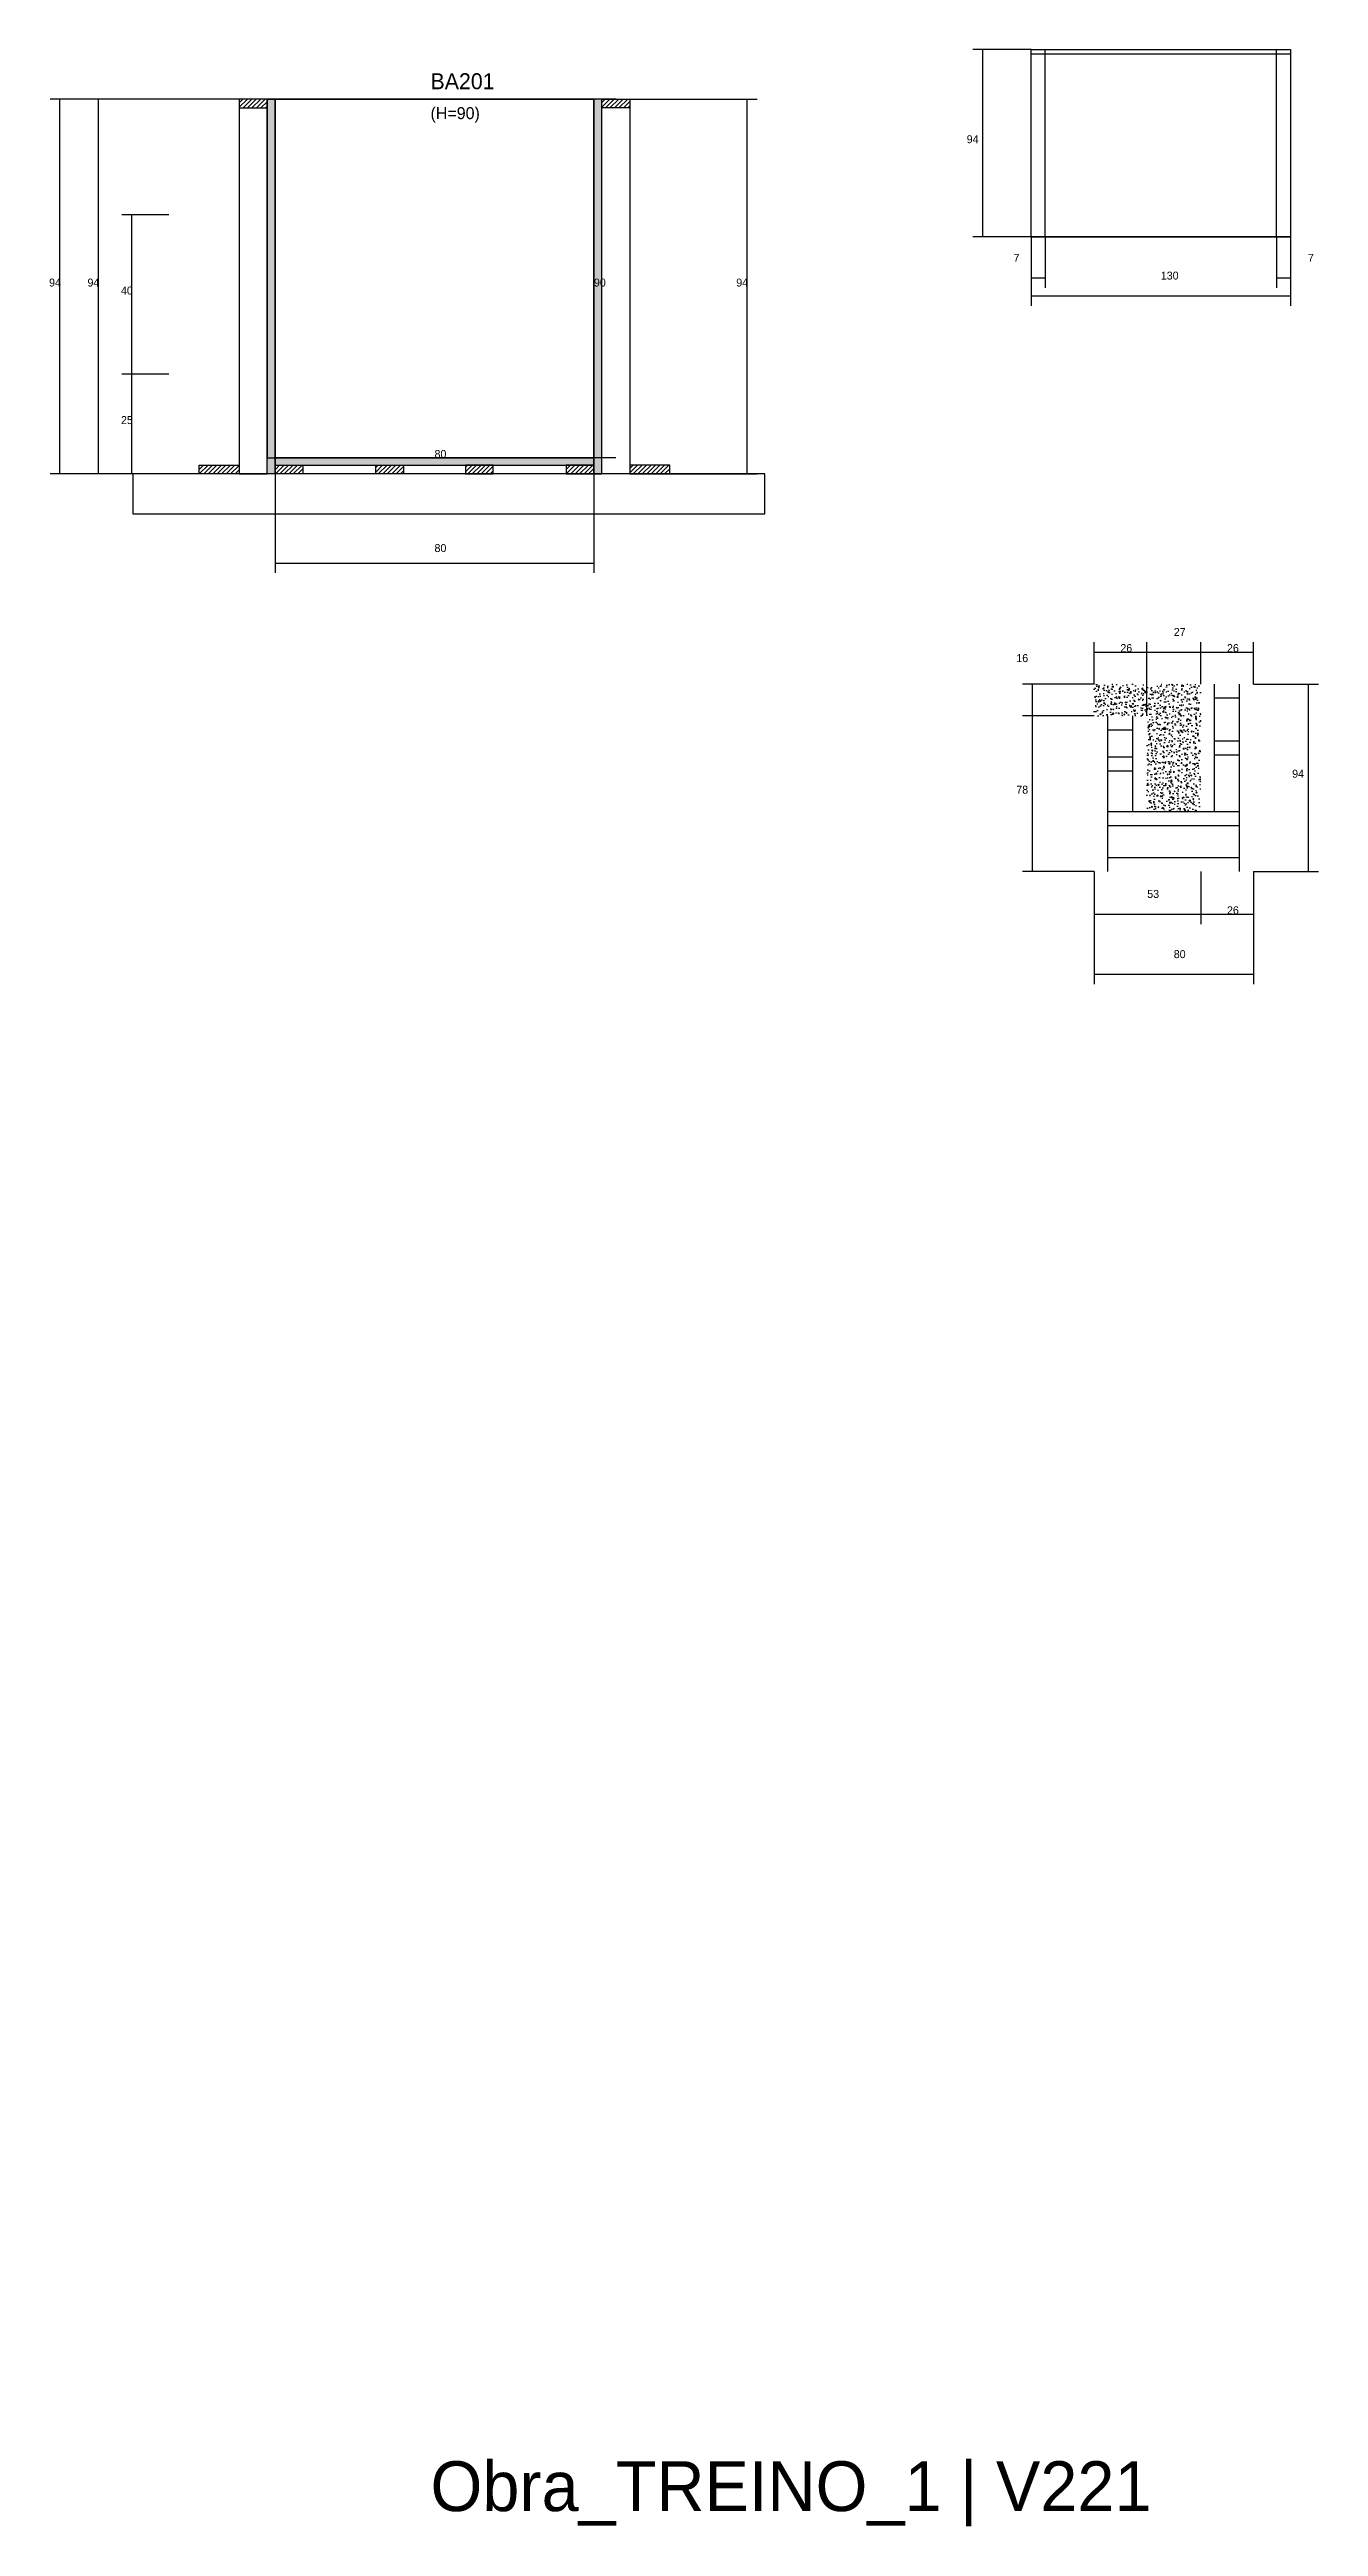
# Model space of a CAD drawing. Header units: metres. Extents: x -65046 to 21926, y -45195 to 1016.
# Drawn here: x 7809 to 8446, y -14418 to -13175 of the extents above; entities that cross this region are included whole.
import ezdxf

# ---------------------------------------------------------------- set-up
doc = ezdxf.new("R2010")
doc.units = ezdxf.units.M
for name, color, linetype in [('CONCRETO', 251, 'Continuous'), ('COTA', 241, 'Continuous'), ('Hachura', 253, 'Continuous'), ('LABEL_ID', 3, 'Continuous'), ('Madeira', 126, 'Continuous'), ('Painéis', 200, 'Continuous'), ('SARR_2.2x7', 40, 'Continuous'), ('Texto Seção', 7, 'Continuous')]:
    doc.layers.add(name, color=color, linetype=linetype)

msp = doc.modelspace()

# ---------------------------------------------------------------- texts
at = {"layer": 'COTA'}
for s, p in [('94', (8269, -13222.1)), ('7', (8292.5, -13281.6)), ('7', (8440.2, -13281.6)), ('94', (7808.6, -13294)), ('94', (7827.9, -13294)), ('40', (7844.7, -13298)), ('90', (8082, -13294)), ('94', (8153.4, -13294)), ('130', (8366.4, -13290.5)), ('25', (7844.7, -13363)), ('80', (8002, -13380)), ('80', (8002, -13427.2)), ('27', (8372.9, -13469.3)), ('16', (8293.9, -13482.4)), ('26', (8346.1, -13477.4)), ('26', (8399.6, -13477.4)), ('78', (8293.9, -13548.4)), ('94', (8432.3, -13540.4)), ('53', (8359.6, -13600.7)), ('26', (8399.6, -13608.9)), ('80', (8372.9, -13630.9))]:
    msp.add_text(s, height=4, dxfattribs=at).set_placement(p)
at = {"layer": 'LABEL_ID'}
msp.add_text('Obra_TREINO_1 | V221', height=25, dxfattribs=at).set_placement((8000, -14410))
at = {"layer": 'Texto Seção'}
for s, height, p in [('BA201', 8, (8000, -13195)), ('(H=90)', 6, (8000, -13210))]:
    msp.add_text(s, height=height, dxfattribs=at).set_placement(p)

# ---------------------------------------------------------------- hatches: boundary and pattern name
at = {"layer": 'COTA'}
h = msp.add_hatch(dxfattribs=at)
h.set_pattern_fill('AR-CONC', scale=0.03)
h.paths.add_polyline_path([(8359.4, -13509.4), (8332.9, -13509.4), (8332.9, -13509.4), (8332.9, -13493.4), (8332.9, -13493.4), (8386.4, -13493.4), (8386.4, -13493.4), (8386.4, -13557.4), (8386.4, -13557.4), (8359.4, -13557.4), (8359.4, -13557.4), (8359.4, -13509.4)])
at = {"layer": 'Hachura'}
h = msp.add_hatch(dxfattribs=at)
h.set_pattern_fill('ANSI31', scale=0.5)
h.paths.add_polyline_path([(7918, -13204.4), (7918, -13200), (7918, -13200), (7904, -13200), (7904, -13200), (7904, -13204.4), (7904, -13204.4), (7918, -13204.4)])
h = msp.add_hatch(color=8, dxfattribs=at)
h.dxf.hatch_style = 1
h.paths.add_polyline_path([(7918, -13200), (7922, -13200), (7922, -13200), (7922, -13388), (7922, -13388), (7918, -13388), (7918, -13388), (7918, -13200)])
h = msp.add_hatch(color=8, dxfattribs=at)
h.dxf.hatch_style = 1
h.paths.add_polyline_path([(8086, -13200), (8082, -13200), (8082, -13200), (8082, -13388), (8082, -13388), (8086, -13388), (8086, -13388), (8086, -13200)])
h = msp.add_hatch(dxfattribs=at)
h.set_pattern_fill('ANSI31', scale=0.5)
h.paths.add_polyline_path([(8086, -13204.4), (8086, -13200), (8086, -13200), (8100, -13200), (8100, -13200), (8100, -13204.4), (8100, -13204.4), (8086, -13204.4)])
h = msp.add_hatch(color=8, dxfattribs=at)
h.dxf.hatch_style = 1
h.paths.add_polyline_path([(8082, -13383.6), (8082, -13380), (8082, -13380), (7922, -13380), (7922, -13380), (7922, -13383.6), (7922, -13383.6), (8082, -13383.6)])
h = msp.add_hatch(dxfattribs=at)
h.set_pattern_fill('ANSI31', scale=0.5)
h.paths.add_polyline_path([(7884, -13388), (7884, -13383.6), (7884, -13383.6), (7904, -13383.6), (7904, -13383.6), (7904, -13388), (7904, -13388), (7884, -13388)])
h = msp.add_hatch(dxfattribs=at)
h.set_pattern_fill('ANSI31', scale=0.5)
h.paths.add_polyline_path([(7922, -13388), (7922, -13383.6), (7922, -13383.6), (7936, -13383.6), (7936, -13383.6), (7936, -13388), (7936, -13388), (7922, -13388)])
h = msp.add_hatch(dxfattribs=at)
h.set_pattern_fill('ANSI31', scale=0.5)
h.paths.add_polyline_path([(7972.5, -13388), (7972.5, -13383.6), (7972.5, -13383.6), (7986.5, -13383.6), (7986.5, -13383.6), (7986.5, -13388), (7986.5, -13388), (7972.5, -13388)])
h = msp.add_hatch(dxfattribs=at)
h.set_pattern_fill('ANSI31', scale=0.5)
h.paths.add_polyline_path([(8031.5, -13388), (8031.5, -13383.6), (8031.5, -13383.6), (8017.5, -13383.6), (8017.5, -13383.6), (8017.5, -13388), (8017.5, -13388), (8031.5, -13388)])
h = msp.add_hatch(dxfattribs=at)
h.set_pattern_fill('ANSI31', scale=0.5)
h.paths.add_polyline_path([(8082, -13388), (8082, -13383.6), (8082, -13383.6), (8068, -13383.6), (8068, -13383.6), (8068, -13388), (8068, -13388), (8082, -13388)])
h = msp.add_hatch(dxfattribs=at)
h.set_pattern_fill('ANSI31', scale=0.5)
h.paths.add_polyline_path([(8120, -13388), (8120, -13383.6), (8120, -13383.6), (8100, -13383.6), (8100, -13383.6), (8100, -13388), (8100, -13388), (8120, -13388)])

# ---------------------------------------------------------------- linework, layer by layer
at = {"layer": 'CONCRETO'}
for points in [[(7918, -13200), (7918, -13200), (8082, -13200), (8082, -13224), (8082, -13224), (8082, -13380), (7922, -13380), (7922, -13200)], [(7918, -13380), (8082, -13380), (8082, -13200), (7918, -13200)]]:
    msp.add_lwpolyline(points, close=True, dxfattribs=at)
at = {"layer": 'COTA'}
for p, q in [((8301.4, -13175.1), (8272.1, -13175.1)), ((8277.1, -13269.1), (8277.1, -13175.1)), ((7918, -13200), (7809.1, -13200)), ((7814.1, -13388), (7814.1, -13200)), ((7918, -13200), (7828.4, -13200)), ((7833.4, -13388), (7833.4, -13200)), ((8093, -13200), (8077, -13200)), ((8082, -13380), (8082, -13200)), ((8100, -13200), (8163.9, -13200)), ((8158.9, -13388), (8158.9, -13200)), ((7868.7, -13258), (7845.2, -13258)), ((7850.2, -13338), (7850.2, -13258)), ((8301.4, -13269.1), (8272.1, -13269.1)), ((8301.4, -13269.1), (8301.4, -13303.7)), ((8301.4, -13269.1), (8301.4, -13294.6)), ((8308.4, -13269.1), (8308.4, -13294.6)), ((8424.4, -13269.1), (8424.4, -13294.6)), ((8431.4, -13269.1), (8431.4, -13303.7)), ((8431.4, -13269.1), (8431.4, -13294.6)), ((8301.4, -13289.6), (8308.4, -13289.6)), ((8424.4, -13289.6), (8431.4, -13289.6)), ((8301.4, -13298.7), (8431.4, -13298.7)), ((7868.7, -13338), (7845.2, -13338)), ((7868.7, -13338), (7845.2, -13338)), ((7850.2, -13388), (7850.2, -13338)), ((7922, -13388), (7922, -13375)), ((7922, -13380), (8082, -13380)), ((8093, -13380), (8077, -13380)), ((8082, -13388), (8082, -13375)), ((7888.4, -13388), (7809.1, -13388)), ((7888.4, -13388), (7828.4, -13388)), ((7868.7, -13388), (7845.2, -13388)), ((7922, -13388), (7922, -13437.7)), ((8082, -13388), (8082, -13437.7)), ((8115.6, -13388), (8163.9, -13388)), ((7922, -13432.7), (8082, -13432.7)), ((8332.9, -13493.4), (8332.9, -13472.4)), ((8332.9, -13477.4), (8359.4, -13477.4)), ((8359.4, -13509.4), (8359.4, -13472.4)), ((8359.4, -13509.4), (8359.4, -13472.4)), ((8359.4, -13477.4), (8386.4, -13477.4)), ((8386.4, -13493.4), (8386.4, -13472.4)), ((8386.4, -13493.4), (8386.4, -13472.4)), ((8386.4, -13477.4), (8412.9, -13477.4)), ((8412.9, -13493.4), (8412.9, -13472.4)), ((8332.9, -13493.4), (8297, -13493.4)), ((8302, -13509.4), (8302, -13493.4)), ((8412.9, -13493.4), (8445.5, -13493.4)), ((8440.5, -13587.4), (8440.5, -13493.4)), ((8332.9, -13509.4), (8297, -13509.4)), ((8332.9, -13509.4), (8297, -13509.4)), ((8302, -13587.4), (8302, -13509.4)), ((8332.9, -13587.4), (8297, -13587.4)), ((8332.9, -13587.4), (8332.9, -13644)), ((8332.9, -13587.4), (8332.9, -13613.9)), ((8386.4, -13587.4), (8386.4, -13613.9)), ((8386.4, -13587.4), (8386.4, -13613.9)), ((8412.9, -13587.4), (8412.9, -13644)), ((8412.9, -13587.4), (8445.5, -13587.4)), ((8412.9, -13587.4), (8412.9, -13613.9)), ((8332.9, -13608.9), (8386.4, -13608.9)), ((8386.4, -13608.9), (8412.9, -13608.9)), ((8332.9, -13639), (8412.9, -13639))]:
    msp.add_line(p, q, dxfattribs=at)
at = {"layer": 'Madeira'}
for points in [[(7918, -13204.4), (7918, -13200), (7904, -13200), (7904, -13204.4)], [(7918, -13200), (7904, -13200), (7904, -13388), (7918, -13388)], [(8086, -13204.4), (8086, -13200), (8100, -13200), (8100, -13204.4)], [(8086, -13200), (8100, -13200), (8100, -13388), (8086, -13388)], [(7850.6, -13408), (8167.8, -13408), (8167.8, -13388), (7850.6, -13388)], [(7884, -13388), (7884, -13383.6), (7904, -13383.6), (7904, -13388)], [(7922, -13388), (7922, -13383.6), (7936, -13383.6), (7936, -13388)], [(7972.5, -13388), (7972.5, -13383.6), (7986.5, -13383.6), (7986.5, -13388)], [(8031.5, -13388), (8031.5, -13383.6), (8017.5, -13383.6), (8017.5, -13388)], [(8082, -13388), (8082, -13383.6), (8068, -13383.6), (8068, -13388)], [(8120, -13388), (8120, -13383.6), (8100, -13383.6), (8100, -13388)]]:
    msp.add_lwpolyline(points, close=True, dxfattribs=at)
at = {"layer": 'Painéis'}
for p, q in [((8301.4, -13175.1), (8431.4, -13175.1)), ((7922, -13388), (7922, -13200)), ((8082, -13388), (8082, -13200)), ((8301.4, -13269.1), (8431.4, -13269.1)), ((7922, -13380), (8082, -13380)), ((7922, -13383.6), (7922, -13380)), ((8082, -13383.6), (8082, -13380))]:
    msp.add_line(p, q, dxfattribs=at)
for points in [[(8301.4, -13175.1), (8431.4, -13175.1), (8431.4, -13269.1), (8301.4, -13269.1)], [(7918, -13200), (7922, -13200), (7922, -13388), (7918, -13388)], [(7922, -13200), (7922, -13200), (7918, -13200), (7918, -13200)], [(8086, -13200), (8082, -13200), (8082, -13388), (8086, -13388)], [(8082, -13383.6), (8082, -13380), (7922, -13380), (7922, -13383.6)]]:
    msp.add_lwpolyline(points, close=True, dxfattribs=at)
at = {"layer": 'SARR_2.2x7'}
for p, q in [((8301.4, -13177.3), (8431.4, -13177.3)), ((8308.4, -13269.1), (8308.4, -13175.1)), ((8424.4, -13269.1), (8424.4, -13175.1)), ((8393.4, -13557.4), (8393.4, -13493.4)), ((8405.9, -13587.4), (8405.9, -13493.4)), ((8393.4, -13500.4), (8405.9, -13500.4)), ((8339.9, -13587.4), (8339.9, -13509.4)), ((8339.9, -13516.4), (8352.4, -13516.4)), ((8352.4, -13557.4), (8352.4, -13509.4)), ((8339.9, -13529.9), (8352.4, -13529.9)), ((8393.4, -13521.9), (8405.9, -13521.9)), ((8393.4, -13528.9), (8405.9, -13528.9)), ((8339.9, -13536.9), (8352.4, -13536.9)), ((8339.9, -13557.4), (8386.4, -13557.4)), ((8339.9, -13564.4), (8386.4, -13564.4)), ((8386.4, -13557.4), (8405.9, -13557.4)), ((8386.4, -13564.4), (8405.9, -13564.4)), ((8339.9, -13580.4), (8386.4, -13580.4)), ((8386.4, -13580.4), (8405.9, -13580.4))]:
    msp.add_line(p, q, dxfattribs=at)

msp.set_redraw_order([(e.dxf.handle, doc.entitydb.next_handle()) for e in msp.query("TEXT MTEXT ATTDEF DIMENSION ARC_DIMENSION")])  # texts and dimensions are drawn at this point

doc.saveas('drawing.dxf')
